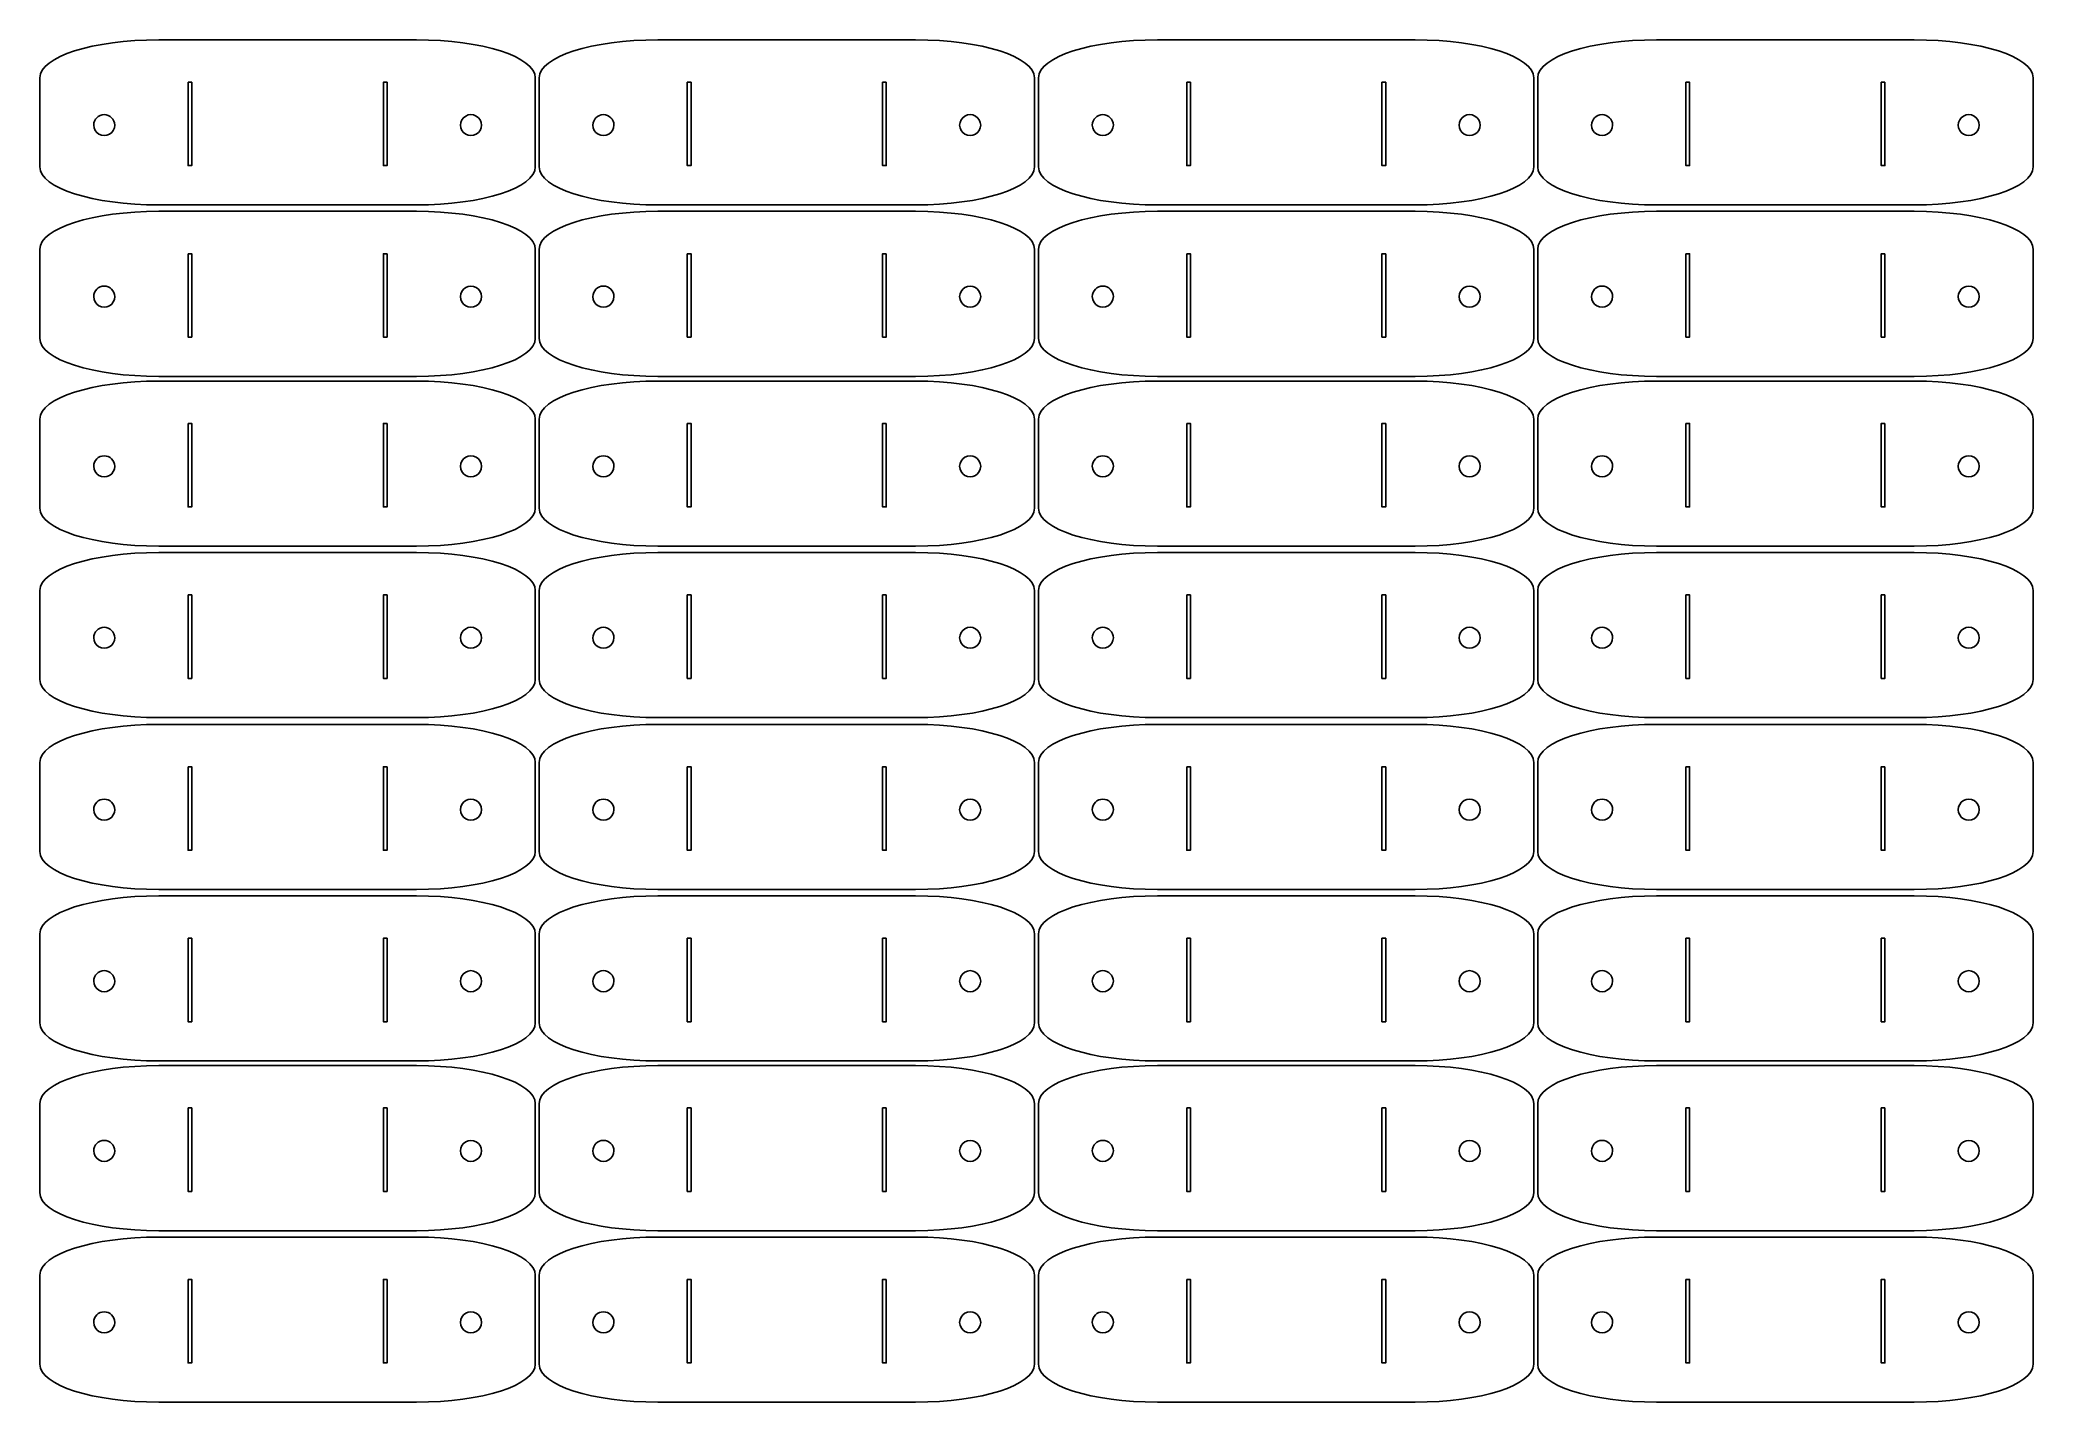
# Model space of a CAD drawing. Extents: x 0 to 913, y 0 to 624.
import ezdxf

# ---------------------------------------------------------------- set-up
doc = ezdxf.new("R2010")
doc.units = 0
doc.layers.add('Layer_1', color=7, linetype='CONTINUOUS')

msp = doc.modelspace()

# ---------------------------------------------------------------- linework, layer by layer
at = {"layer": 'Layer_1', "color": 1}
for points in [[(172.442174, 623.96591), (113.481231, 623.96591), (54.52029, 623.96591)], [(400.961707, 623.96591), (342.000764, 623.96591), (283.039822, 623.96591)], [(629.559128, 623.96591), (570.598185, 623.96591), (511.637243, 623.96591)], [(858.078638, 623.96591), (799.117695, 623.96591), (740.156753, 623.96591)], [(0.094506, 606.57919), (0.094506, 565.760829)], [(226.867957, 565.760829), (226.867957, 606.57919)], [(228.614038, 606.57919), (228.614038, 565.760829)], [(455.387489, 565.760829), (455.387489, 606.57919)], [(457.21146, 606.57919), (457.21146, 565.760829)], [(683.98491, 565.760829), (683.98491, 606.57919)], [(685.730969, 606.57919), (685.730969, 565.760829)], [(912.50442, 565.760829), (912.50442, 606.57919)], [(54.52029, 548.374109), (113.481231, 548.374109), (172.442174, 548.374109)], [(283.039822, 548.374109), (342.000764, 548.374109), (400.961707, 548.374109)], [(511.637243, 548.374109), (570.598185, 548.374109), (629.559128, 548.374109)], [(740.156753, 548.374109), (799.117695, 548.374109), (858.078638, 548.374109)], [(172.442176, 545.435532), (113.481233, 545.435532), (54.520291, 545.435532)], [(400.961707, 545.435532), (342.000764, 545.435532), (283.039822, 545.435532)], [(629.559128, 545.435532), (570.598185, 545.435532), (511.637243, 545.435532)], [(858.078638, 545.435532), (799.117695, 545.435532), (740.156753, 545.435532)], [(0.094507, 528.048812), (0.094507, 487.230451)], [(226.867958, 487.230451), (226.867958, 528.048812)], [(228.614038, 528.048812), (228.614038, 487.230451)], [(455.387489, 487.230451), (455.387489, 528.048812)], [(457.21146, 528.048812), (457.21146, 487.230451)], [(683.98491, 487.230451), (683.98491, 528.048812)], [(685.730969, 528.048812), (685.730969, 487.230451)], [(912.50442, 487.230451), (912.50442, 528.048812)], [(54.520291, 469.843731), (113.481233, 469.843731), (172.442176, 469.843731)], [(172.442176, 467.716807), (113.481233, 467.716807), (54.520291, 467.716807)], [(283.039822, 469.843731), (342.000764, 469.843731), (400.961707, 469.843731)], [(400.961707, 467.716807), (342.000764, 467.716807), (283.039822, 467.716807)], [(511.637243, 469.843731), (570.598185, 469.843731), (629.559128, 469.843731)], [(629.559128, 467.716807), (570.598185, 467.716807), (511.637243, 467.716807)], [(740.156753, 469.843731), (799.117695, 469.843731), (858.078638, 469.843731)], [(858.078638, 467.716807), (799.117695, 467.716807), (740.156753, 467.716807)], [(0.094507, 450.330087), (0.094507, 409.511726)], [(226.867958, 409.511726), (226.867958, 450.330087)], [(228.614038, 450.330087), (228.614038, 409.511726)], [(455.387489, 409.511726), (455.387489, 450.330087)], [(457.21146, 450.330087), (457.21146, 409.511726)], [(683.98491, 409.511726), (683.98491, 450.330087)], [(685.730969, 450.330087), (685.730969, 409.511726)], [(912.50442, 409.511726), (912.50442, 450.330087)], [(54.520291, 392.125006), (113.481233, 392.125006), (172.442176, 392.125006)], [(172.442176, 389.186432), (113.481233, 389.186432), (54.520291, 389.186432)], [(283.039822, 392.125006), (342.000764, 392.125006), (400.961707, 392.125006)], [(400.961707, 389.186432), (342.000764, 389.186432), (283.039822, 389.186432)], [(511.637243, 392.125006), (570.598185, 392.125006), (629.559128, 392.125006)], [(629.559128, 389.186432), (570.598185, 389.186432), (511.637243, 389.186432)], [(740.156753, 392.125006), (799.117695, 392.125006), (858.078638, 392.125006)], [(858.078638, 389.186432), (799.117695, 389.186432), (740.156753, 389.186432)], [(0.094507, 371.799712), (0.094507, 330.981352)], [(226.867958, 330.981352), (226.867958, 371.799712)], [(228.614038, 371.799712), (228.614038, 330.981352)], [(455.387489, 330.981352), (455.387489, 371.799712)], [(457.21146, 371.799712), (457.21146, 330.981352)], [(683.98491, 330.981352), (683.98491, 371.799712)], [(685.730969, 371.799712), (685.730969, 330.981352)], [(912.50442, 330.981352), (912.50442, 371.799712)], [(54.520291, 313.594632), (113.481233, 313.594632), (172.442176, 313.594632)], [(172.442176, 310.465743), (113.481233, 310.465743), (54.520291, 310.465743)], [(283.039822, 313.594632), (342.000764, 313.594632), (400.961707, 313.594632)], [(400.961707, 310.465728), (342.000764, 310.465728), (283.039822, 310.465728)], [(511.637243, 313.594632), (570.598185, 313.594632), (629.559128, 313.594632)], [(629.559128, 310.46574), (570.598185, 310.46574), (511.637243, 310.46574)], [(740.156753, 313.594632), (799.117695, 313.594632), (858.078638, 313.594632)], [(858.078638, 310.465728), (799.117695, 310.465728), (740.156753, 310.465728)], [(0.094507, 293.079024), (0.094507, 252.260663)], [(226.867958, 252.260663), (226.867958, 293.079024)], [(228.614038, 293.079009), (228.614038, 252.260648)], [(455.387489, 252.260648), (455.387489, 293.079009)], [(457.21146, 293.07902), (457.21146, 252.260659)], [(683.98491, 252.260659), (683.98491, 293.07902)], [(685.730969, 293.079009), (685.730969, 252.260648)], [(912.50442, 252.260648), (912.50442, 293.079009)], [(54.520291, 234.873943), (113.481233, 234.873943), (172.442176, 234.873943)], [(172.442176, 231.935411), (113.481233, 231.935411), (54.520291, 231.935411)], [(283.039822, 234.873928), (342.000764, 234.873928), (400.961707, 234.873928)], [(400.961707, 231.935373), (342.000764, 231.935373), (283.039822, 231.935373)], [(511.637243, 234.873939), (570.598185, 234.873939), (629.559128, 234.873939)], [(629.559128, 231.935373), (570.598185, 231.935373), (511.637243, 231.935373)], [(740.156753, 234.873928), (799.117695, 234.873928), (858.078638, 234.873928)], [(858.078638, 231.935373), (799.117695, 231.935373), (740.156753, 231.935373)], [(0.094507, 214.548691), (0.094507, 173.73033)], [(226.867958, 173.73033), (226.867958, 214.548691)], [(228.614038, 214.548653), (228.614038, 173.730292)], [(455.387489, 173.730292), (455.387489, 214.548653)], [(457.21146, 214.548653), (457.21146, 173.730292)], [(683.98491, 173.730292), (683.98491, 214.548653)], [(685.730969, 214.548653), (685.730969, 173.730292)], [(912.50442, 173.730292), (912.50442, 214.548653)], [(54.520291, 156.34361), (113.481233, 156.34361), (172.442176, 156.34361)], [(283.039822, 156.343572), (342.000764, 156.343572), (400.961707, 156.343572)], [(511.637243, 156.343572), (570.598185, 156.343572), (629.559128, 156.343572)], [(740.156753, 156.343572), (799.117695, 156.343572), (858.078638, 156.343572)], [(172.442176, 154.216678), (113.481233, 154.216678), (54.520291, 154.216678)], [(400.961707, 154.216678), (342.000764, 154.216678), (283.039822, 154.216678)], [(629.559128, 154.216716), (570.598185, 154.216716), (511.637243, 154.216716)], [(858.078638, 154.216716), (799.117695, 154.216716), (740.156753, 154.216716)], [(0.094507, 136.829958), (0.094507, 96.011597)], [(226.867958, 96.011597), (226.867958, 136.829958)], [(228.614038, 136.829958), (228.614038, 96.011597)], [(455.387489, 96.011597), (455.387489, 136.829958)], [(457.21146, 136.829996), (457.21146, 96.011635)], [(683.98491, 96.011635), (683.98491, 136.829996)], [(685.730969, 136.829996), (685.730969, 96.011635)], [(912.50442, 96.011635), (912.50442, 136.829996)], [(54.520291, 78.624878), (113.481233, 78.624878), (172.442176, 78.624878)], [(172.442176, 75.686292), (113.481233, 75.686292), (54.520291, 75.686292)], [(283.039822, 78.624878), (342.000764, 78.624878), (400.961707, 78.624878)], [(400.961707, 75.686292), (342.000764, 75.686292), (283.039822, 75.686292)], [(511.637243, 78.624915), (570.598185, 78.624915), (629.559128, 78.624915)], [(629.559128, 75.68633), (570.598185, 75.68633), (511.637243, 75.68633)], [(740.156753, 78.624915), (799.117695, 78.624915), (858.078638, 78.624915)], [(858.078638, 75.68633), (799.117695, 75.68633), (740.156753, 75.68633)], [(0.094507, 58.299573), (0.094507, 17.481212)], [(226.867958, 17.481212), (226.867958, 58.299573)], [(228.614038, 58.299573), (228.614038, 17.481212)], [(455.387489, 17.481212), (455.387489, 58.299573)], [(457.21146, 58.29961), (457.21146, 17.481249)], [(683.98491, 17.481249), (683.98491, 58.29961)], [(685.730969, 58.29961), (685.730969, 17.481249)], [(912.50442, 17.481249), (912.50442, 58.29961)], [(54.520291, 0.094492), (113.481233, 0.094492), (172.442176, 0.094492)], [(283.039822, 0.094492), (342.000764, 0.094492), (400.961707, 0.094492)], [(511.637243, 0.09453), (570.598185, 0.09453), (629.559128, 0.09453)], [(740.156753, 0.09453), (799.117695, 0.09453), (858.078638, 0.09453)]]:
    msp.add_lwpolyline(points, dxfattribs=at)
for points in [[(67.94544, 604.562754), (69.646228, 604.562754), (69.646228, 566.348463), (67.94544, 566.348463)], [(159.016866, 604.562754), (157.316079, 604.562754), (157.316079, 566.348463), (159.016866, 566.348463)], [(296.464973, 604.562754), (298.16576, 604.562754), (298.16576, 566.348463), (296.464973, 566.348463)], [(387.536399, 604.562754), (385.835611, 604.562754), (385.835611, 566.348463), (387.536399, 566.348463)], [(525.062394, 604.562754), (526.763181, 604.562754), (526.763181, 566.348463), (525.062394, 566.348463)], [(616.13382, 604.562754), (614.433033, 604.562754), (614.433033, 566.348463), (616.13382, 566.348463)], [(753.581904, 604.562754), (755.282691, 604.562754), (755.282691, 566.348463), (753.581904, 566.348463)], [(844.65333, 604.562754), (842.952542, 604.562754), (842.952542, 566.348463), (844.65333, 566.348463)], [(34.36581, 584.915854)], [(192.596383, 584.915854)], [(262.885343, 584.915854)], [(421.115916, 584.915854)], [(491.482764, 584.915854)], [(649.713337, 584.915854)], [(720.002274, 584.915854)], [(878.232847, 584.915854)], [(67.945442, 526.032376), (69.646229, 526.032376), (69.646229, 487.818084), (67.945442, 487.818084)], [(159.016868, 526.032376), (157.31608, 526.032376), (157.31608, 487.818084), (159.016868, 487.818084)], [(296.464973, 526.032376), (298.16576, 526.032376), (298.16576, 487.818084), (296.464973, 487.818084)], [(387.536399, 526.032376), (385.835611, 526.032376), (385.835611, 487.818084), (387.536399, 487.818084)], [(525.062394, 526.032376), (526.763181, 526.032376), (526.763181, 487.818084), (525.062394, 487.818084)], [(616.13382, 526.032376), (614.433033, 526.032376), (614.433033, 487.818084), (616.13382, 487.818084)], [(753.581904, 526.032376), (755.282691, 526.032376), (755.282691, 487.818084), (753.581904, 487.818084)], [(844.65333, 526.032376), (842.952542, 526.032376), (842.952542, 487.818084), (844.65333, 487.818084)], [(34.365812, 506.385476)], [(192.596385, 506.385476)], [(262.885343, 506.385476)], [(421.115916, 506.385476)], [(491.482764, 506.385476)], [(649.713337, 506.385476)], [(720.002274, 506.385476)], [(878.232847, 506.385476)], [(67.945442, 448.313651), (69.646229, 448.313651), (69.646229, 410.09936), (67.945442, 410.09936)], [(159.016868, 448.313651), (157.31608, 448.313651), (157.31608, 410.09936), (159.016868, 410.09936)], [(296.464973, 448.313651), (298.16576, 448.313651), (298.16576, 410.09936), (296.464973, 410.09936)], [(387.536399, 448.313651), (385.835611, 448.313651), (385.835611, 410.09936), (387.536399, 410.09936)], [(525.062394, 448.313651), (526.763181, 448.313651), (526.763181, 410.09936), (525.062394, 410.09936)], [(616.13382, 448.313651), (614.433033, 448.313651), (614.433033, 410.09936), (616.13382, 410.09936)], [(753.581904, 448.313651), (755.282691, 448.313651), (755.282691, 410.09936), (753.581904, 410.09936)], [(844.65333, 448.313651), (842.952542, 448.313651), (842.952542, 410.09936), (844.65333, 410.09936)], [(34.365812, 428.666751)], [(192.596385, 428.666751)], [(262.885343, 428.666751)], [(421.115916, 428.666751)], [(491.482764, 428.666751)], [(649.713337, 428.666751)], [(720.002274, 428.666751)], [(878.232847, 428.666751)], [(67.945442, 369.783277), (69.646229, 369.783277), (69.646229, 331.568985), (67.945442, 331.568985)], [(159.016868, 369.783277), (157.31608, 369.783277), (157.31608, 331.568985), (159.016868, 331.568985)], [(296.464973, 369.783277), (298.16576, 369.783277), (298.16576, 331.568985), (296.464973, 331.568985)], [(387.536399, 369.783277), (385.835611, 369.783277), (385.835611, 331.568985), (387.536399, 331.568985)], [(525.062394, 369.783277), (526.763181, 369.783277), (526.763181, 331.568985), (525.062394, 331.568985)], [(616.13382, 369.783277), (614.433033, 369.783277), (614.433033, 331.568985), (616.13382, 331.568985)], [(753.581904, 369.783277), (755.282691, 369.783277), (755.282691, 331.568985), (753.581904, 331.568985)], [(844.65333, 369.783277), (842.952542, 369.783277), (842.952542, 331.568985), (844.65333, 331.568985)], [(34.365812, 350.136376)], [(192.596385, 350.136376)], [(262.885343, 350.136376)], [(421.115916, 350.136376)], [(491.482764, 350.136376)], [(649.713337, 350.136376)], [(720.002274, 350.136376)], [(878.232847, 350.136376)], [(67.945442, 291.062588), (69.646229, 291.062588), (69.646229, 252.848296), (67.945442, 252.848296)], [(159.016868, 291.062588), (157.31608, 291.062588), (157.31608, 252.848296), (159.016868, 252.848296)], [(296.464973, 291.062573), (298.16576, 291.062573), (298.16576, 252.848281), (296.464973, 252.848281)], [(387.536399, 291.062573), (385.835611, 291.062573), (385.835611, 252.848281), (387.536399, 252.848281)], [(525.062394, 291.062584), (526.763181, 291.062584), (526.763181, 252.848292), (525.062394, 252.848292)], [(616.13382, 291.062584), (614.433033, 291.062584), (614.433033, 252.848292), (616.13382, 252.848292)], [(753.581904, 291.062573), (755.282691, 291.062573), (755.282691, 252.848281), (753.581904, 252.848281)], [(844.65333, 291.062573), (842.952542, 291.062573), (842.952542, 252.848281), (844.65333, 252.848281)], [(34.365812, 271.415688)], [(192.596385, 271.415688)], [(262.885343, 271.415673)], [(421.115916, 271.415673)], [(491.482764, 271.415684)], [(649.713337, 271.415684)], [(720.002274, 271.415673)], [(878.232847, 271.415673)], [(67.945442, 212.532255), (69.646229, 212.532255), (69.646229, 174.317963), (67.945442, 174.317963)], [(159.016868, 212.532255), (157.31608, 212.532255), (157.31608, 174.317963), (159.016868, 174.317963)], [(296.464973, 212.532217), (298.16576, 212.532217), (298.16576, 174.317926), (296.464973, 174.317926)], [(387.536399, 212.532217), (385.835611, 212.532217), (385.835611, 174.317926), (387.536399, 174.317926)], [(525.062394, 212.532217), (526.763181, 212.532217), (526.763181, 174.317926), (525.062394, 174.317926)], [(616.13382, 212.532217), (614.433033, 212.532217), (614.433033, 174.317926), (616.13382, 174.317926)], [(753.581904, 212.532217), (755.282691, 212.532217), (755.282691, 174.317926), (753.581904, 174.317926)], [(844.65333, 212.532217), (842.952542, 212.532217), (842.952542, 174.317926), (844.65333, 174.317926)], [(34.365812, 192.885355)], [(192.596385, 192.885355)], [(262.885343, 192.885317)], [(421.115916, 192.885317)], [(491.482764, 192.885317)], [(649.713337, 192.885317)], [(720.002274, 192.885317)], [(878.232847, 192.885317)], [(67.945442, 134.813522), (69.646229, 134.813522), (69.646229, 96.599231), (67.945442, 96.599231)], [(159.016868, 134.813522), (157.31608, 134.813522), (157.31608, 96.599231), (159.016868, 96.599231)], [(296.464973, 134.813522), (298.16576, 134.813522), (298.16576, 96.599231), (296.464973, 96.599231)], [(387.536399, 134.813522), (385.835611, 134.813522), (385.835611, 96.599231), (387.536399, 96.599231)], [(525.062394, 134.81356), (526.763181, 134.81356), (526.763181, 96.599269), (525.062394, 96.599269)], [(616.13382, 134.81356), (614.433033, 134.81356), (614.433033, 96.599269), (616.13382, 96.599269)], [(753.581904, 134.81356), (755.282691, 134.81356), (755.282691, 96.599269), (753.581904, 96.599269)], [(844.65333, 134.81356), (842.952542, 134.81356), (842.952542, 96.599269), (844.65333, 96.599269)], [(34.365812, 115.166622)], [(192.596385, 115.166622)], [(262.885343, 115.166622)], [(421.115916, 115.166622)], [(491.482764, 115.16666)], [(649.713337, 115.16666)], [(720.002274, 115.16666)], [(878.232847, 115.16666)], [(67.945442, 56.283137), (69.646229, 56.283137), (69.646229, 18.068845), (67.945442, 18.068845)], [(159.016868, 56.283137), (157.31608, 56.283137), (157.31608, 18.068845), (159.016868, 18.068845)], [(296.464973, 56.283137), (298.16576, 56.283137), (298.16576, 18.068845), (296.464973, 18.068845)], [(387.536399, 56.283137), (385.835611, 56.283137), (385.835611, 18.068845), (387.536399, 18.068845)], [(525.062394, 56.283174), (526.763181, 56.283174), (526.763181, 18.068883), (525.062394, 18.068883)], [(616.13382, 56.283174), (614.433033, 56.283174), (614.433033, 18.068883), (616.13382, 18.068883)], [(753.581904, 56.283174), (755.282691, 56.283174), (755.282691, 18.068883), (753.581904, 18.068883)], [(844.65333, 56.283174), (842.952542, 56.283174), (842.952542, 18.068883), (844.65333, 18.068883)], [(34.365812, 36.636237)], [(192.596385, 36.636237)], [(262.885343, 36.636237)], [(421.115916, 36.636237)], [(491.482764, 36.636274)], [(649.713337, 36.636274)], [(720.002274, 36.636274)], [(878.232847, 36.636274)]]:
    msp.add_lwpolyline(points, close=True, dxfattribs=at)
for points in [[(54.52029, 623.96591), (24.368805, 623.96591), (0.094506, 616.210939), (0.094506, 606.57919)], [(226.867957, 606.57919), (226.867957, 616.210939), (202.593656, 623.96591), (172.442174, 623.96591)], [(283.039822, 623.96591), (252.888338, 623.96591), (228.614038, 616.210939), (228.614038, 606.57919)], [(455.387489, 606.57919), (455.387489, 616.210939), (431.113188, 623.96591), (400.961707, 623.96591)], [(511.637243, 623.96591), (481.485759, 623.96591), (457.21146, 616.210939), (457.21146, 606.57919)], [(683.98491, 606.57919), (683.98491, 616.210939), (659.710609, 623.96591), (629.559128, 623.96591)], [(740.156753, 623.96591), (710.005269, 623.96591), (685.730969, 616.210939), (685.730969, 606.57919)], [(912.50442, 606.57919), (912.50442, 616.210939), (888.230119, 623.96591), (858.078638, 623.96591)], [(24.731038, 584.915854), (24.731038, 587.576422), (26.887855, 589.733239), (29.548424, 589.733239)], [(27.139731, 580.743875), (25.649226, 581.604418), (24.731038, 583.194768), (24.731038, 584.915854)], [(29.548424, 589.733239), (32.208992, 589.733239), (34.365809, 587.576422), (34.36581, 584.915854)], [(34.36581, 584.915854), (34.36581, 583.194768), (33.447621, 581.604418), (31.957117, 580.743875)], [(195.005076, 589.087833), (193.514572, 588.22729), (192.596383, 586.63694), (192.596383, 584.915854)], [(192.596383, 584.915854), (192.596383, 583.194768), (193.514572, 581.604418), (195.005076, 580.743875)], [(199.822462, 589.087833), (198.331958, 589.948376), (196.495581, 589.948376), (195.005076, 589.087833)], [(202.231156, 584.915854), (202.231156, 586.63694), (201.312967, 588.22729), (199.822462, 589.087833)], [(199.822462, 580.743875), (201.312967, 581.604418), (202.231156, 583.194768), (202.231156, 584.915854)], [(253.25057, 584.915854), (253.250571, 587.576422), (255.407388, 589.733239), (258.067956, 589.733239)], [(255.659263, 580.743875), (254.168759, 581.604418), (253.25057, 583.194768), (253.25057, 584.915854)], [(258.067956, 589.733239), (260.728525, 589.733239), (262.885342, 587.576422), (262.885343, 584.915854)], [(262.885343, 584.915854), (262.885343, 583.194768), (261.967154, 581.604418), (260.476649, 580.743875)], [(423.524609, 589.087833), (422.034105, 588.22729), (421.115916, 586.63694), (421.115916, 584.915854)], [(421.115916, 584.915854), (421.115916, 583.194768), (422.034105, 581.604418), (423.524609, 580.743875)], [(428.341995, 589.087833), (426.851491, 589.948376), (425.015113, 589.948376), (423.524609, 589.087833)], [(430.750688, 584.915854), (430.750688, 586.63694), (429.8325, 588.22729), (428.341995, 589.087833)], [(428.341995, 580.743875), (429.8325, 581.604418), (430.750688, 583.194768), (430.750688, 584.915854)], [(481.847991, 584.915854), (481.847992, 587.576422), (484.004809, 589.733239), (486.665378, 589.733239)], [(484.256684, 580.743875), (482.76618, 581.604418), (481.847991, 583.194768), (481.847991, 584.915854)], [(486.665378, 589.733239), (489.325946, 589.733239), (491.482763, 587.576422), (491.482764, 584.915854)], [(491.482764, 584.915854), (491.482764, 583.194768), (490.564575, 581.604418), (489.074071, 580.743875)], [(652.12203, 589.087833), (650.631526, 588.22729), (649.713337, 586.63694), (649.713337, 584.915854)], [(649.713337, 584.915854), (649.713337, 583.194768), (650.631526, 581.604418), (652.12203, 580.743875)], [(656.939416, 589.087833), (655.448912, 589.948376), (653.612535, 589.948376), (652.12203, 589.087833)], [(659.348109, 584.915854), (659.348109, 586.63694), (658.429921, 588.22729), (656.939416, 589.087833)], [(656.939416, 580.743875), (658.429921, 581.604418), (659.348109, 583.194768), (659.348109, 584.915854)], [(710.367501, 584.915854), (710.367502, 587.576422), (712.524319, 589.733239), (715.184887, 589.733239)], [(712.776194, 580.743875), (711.28569, 581.604418), (710.367501, 583.194768), (710.367501, 584.915854)], [(715.184887, 589.733239), (717.845456, 589.733239), (720.002273, 587.576422), (720.002274, 584.915854)], [(720.002274, 584.915854), (720.002274, 583.194768), (719.084085, 581.604418), (717.59358, 580.743875)], [(880.64154, 589.087833), (879.151036, 588.22729), (878.232847, 586.63694), (878.232847, 584.915854)], [(878.232847, 584.915854), (878.232847, 583.194768), (879.151036, 581.604418), (880.64154, 580.743875)], [(885.458926, 589.087833), (883.968422, 589.948376), (882.132044, 589.948376), (880.64154, 589.087833)], [(887.867619, 584.915854), (887.867619, 586.63694), (886.949431, 588.22729), (885.458926, 589.087833)], [(885.458926, 580.743875), (886.949431, 581.604418), (887.867619, 583.194768), (887.867619, 584.915854)], [(31.957117, 580.743875), (30.466612, 579.883332), (28.630235, 579.883332), (27.139731, 580.743875)], [(195.005076, 580.743875), (196.495581, 579.883332), (198.331958, 579.883332), (199.822462, 580.743875)], [(260.476649, 580.743875), (258.986145, 579.883332), (257.149768, 579.883332), (255.659263, 580.743875)], [(423.524609, 580.743875), (425.015113, 579.883332), (426.851491, 579.883332), (428.341995, 580.743875)], [(489.074071, 580.743875), (487.583566, 579.883332), (485.747189, 579.883332), (484.256684, 580.743875)], [(652.12203, 580.743875), (653.612535, 579.883332), (655.448912, 579.883332), (656.939416, 580.743875)], [(717.59358, 580.743875), (716.103076, 579.883332), (714.266699, 579.883332), (712.776194, 580.743875)], [(880.64154, 580.743875), (882.132044, 579.883332), (883.968422, 579.883332), (885.458926, 580.743875)], [(0.094506, 565.760829), (0.094506, 556.129081), (24.368805, 548.374109), (54.52029, 548.374109)], [(172.442174, 548.374109), (202.593656, 548.374109), (226.867957, 556.129081), (226.867957, 565.760829)], [(228.614038, 565.760829), (228.614038, 556.129081), (252.888338, 548.374109), (283.039822, 548.374109)], [(400.961707, 548.374109), (431.113188, 548.374109), (455.387489, 556.129081), (455.387489, 565.760829)], [(457.21146, 565.760829), (457.21146, 556.129081), (481.485759, 548.374109), (511.637243, 548.374109)], [(629.559128, 548.374109), (659.710609, 548.374109), (683.98491, 556.129081), (683.98491, 565.760829)], [(685.730969, 565.760829), (685.730969, 556.129081), (710.005269, 548.374109), (740.156753, 548.374109)], [(858.078638, 548.374109), (888.230119, 548.374109), (912.50442, 556.129081), (912.50442, 565.760829)], [(54.520291, 545.435532), (24.368807, 545.435532), (0.094507, 537.68056), (0.094507, 528.048812)], [(226.867958, 528.048812), (226.867958, 537.68056), (202.593657, 545.435532), (172.442176, 545.435532)], [(283.039822, 545.435532), (252.888338, 545.435532), (228.614038, 537.68056), (228.614038, 528.048812)], [(455.387489, 528.048812), (455.387489, 537.68056), (431.113188, 545.435532), (400.961707, 545.435532)], [(511.637243, 545.435532), (481.485759, 545.435532), (457.21146, 537.68056), (457.21146, 528.048812)], [(683.98491, 528.048812), (683.98491, 537.68056), (659.710609, 545.435532), (629.559128, 545.435532)], [(740.156753, 545.435532), (710.005269, 545.435532), (685.730969, 537.68056), (685.730969, 528.048812)], [(912.50442, 528.048812), (912.50442, 537.68056), (888.230119, 545.435532), (858.078638, 545.435532)], [(24.731039, 506.385476), (24.73104, 509.046044), (26.887857, 511.202861), (29.548425, 511.202861)], [(29.548425, 511.202861), (32.208994, 511.202861), (34.365811, 509.046044), (34.365812, 506.385476)], [(199.822464, 510.557454), (198.33196, 511.417998), (196.495582, 511.417998), (195.005078, 510.557454)], [(253.25057, 506.385476), (253.250571, 509.046044), (255.407388, 511.202861), (258.067956, 511.202861)], [(258.067956, 511.202861), (260.728525, 511.202861), (262.885342, 509.046044), (262.885343, 506.385476)], [(428.341995, 510.557454), (426.851491, 511.417998), (425.015113, 511.417998), (423.524609, 510.557454)], [(481.847991, 506.385476), (481.847992, 509.046044), (484.004809, 511.202861), (486.665378, 511.202861)], [(486.665378, 511.202861), (489.325946, 511.202861), (491.482763, 509.046044), (491.482764, 506.385476)], [(656.939416, 510.557454), (655.448912, 511.417998), (653.612535, 511.417998), (652.12203, 510.557454)], [(710.367501, 506.385476), (710.367502, 509.046044), (712.524319, 511.202861), (715.184887, 511.202861)], [(715.184887, 511.202861), (717.845456, 511.202861), (720.002273, 509.046044), (720.002274, 506.385476)], [(885.458926, 510.557454), (883.968422, 511.417998), (882.132044, 511.417998), (880.64154, 510.557454)], [(27.139732, 502.213497), (25.649228, 503.07404), (24.731039, 504.664389), (24.731039, 506.385476)], [(31.957118, 502.213497), (30.466614, 501.352954), (28.630237, 501.352954), (27.139732, 502.213497)], [(34.365812, 506.385476), (34.365812, 504.664389), (33.447623, 503.07404), (31.957118, 502.213497)], [(195.005078, 510.557454), (193.514573, 509.696911), (192.596385, 508.106562), (192.596385, 506.385476)], [(192.596385, 506.385476), (192.596385, 504.664389), (193.514573, 503.07404), (195.005078, 502.213497)], [(195.005078, 502.213497), (196.495582, 501.352954), (198.33196, 501.352954), (199.822464, 502.213497)], [(202.231157, 506.385476), (202.231157, 508.106562), (201.312969, 509.696911), (199.822464, 510.557454)], [(199.822464, 502.213497), (201.312969, 503.07404), (202.231157, 504.664389), (202.231157, 506.385476)], [(255.659263, 502.213497), (254.168759, 503.07404), (253.25057, 504.664389), (253.25057, 506.385476)], [(260.476649, 502.213497), (258.986145, 501.352954), (257.149768, 501.352954), (255.659263, 502.213497)], [(262.885343, 506.385476), (262.885343, 504.664389), (261.967154, 503.07404), (260.476649, 502.213497)], [(423.524609, 510.557454), (422.034105, 509.696911), (421.115916, 508.106562), (421.115916, 506.385476)], [(421.115916, 506.385476), (421.115916, 504.664389), (422.034105, 503.07404), (423.524609, 502.213497)], [(423.524609, 502.213497), (425.015113, 501.352954), (426.851491, 501.352954), (428.341995, 502.213497)], [(430.750688, 506.385476), (430.750688, 508.106562), (429.8325, 509.696911), (428.341995, 510.557454)], [(428.341995, 502.213497), (429.8325, 503.07404), (430.750688, 504.664389), (430.750688, 506.385476)], [(484.256684, 502.213497), (482.76618, 503.07404), (481.847991, 504.664389), (481.847991, 506.385476)], [(489.074071, 502.213497), (487.583566, 501.352954), (485.747189, 501.352954), (484.256684, 502.213497)], [(491.482764, 506.385476), (491.482764, 504.664389), (490.564575, 503.07404), (489.074071, 502.213497)], [(652.12203, 510.557454), (650.631526, 509.696911), (649.713337, 508.106562), (649.713337, 506.385476)], [(649.713337, 506.385476), (649.713337, 504.664389), (650.631526, 503.07404), (652.12203, 502.213497)], [(652.12203, 502.213497), (653.612535, 501.352954), (655.448912, 501.352954), (656.939416, 502.213497)], [(659.348109, 506.385476), (659.348109, 508.106562), (658.429921, 509.696911), (656.939416, 510.557454)], [(656.939416, 502.213497), (658.429921, 503.07404), (659.348109, 504.664389), (659.348109, 506.385476)], [(712.776194, 502.213497), (711.28569, 503.07404), (710.367501, 504.664389), (710.367501, 506.385476)], [(717.59358, 502.213497), (716.103076, 501.352954), (714.266699, 501.352954), (712.776194, 502.213497)], [(720.002274, 506.385476), (720.002274, 504.664389), (719.084085, 503.07404), (717.59358, 502.213497)], [(880.64154, 510.557454), (879.151036, 509.696911), (878.232847, 508.106562), (878.232847, 506.385476)], [(878.232847, 506.385476), (878.232847, 504.664389), (879.151036, 503.07404), (880.64154, 502.213497)], [(880.64154, 502.213497), (882.132044, 501.352954), (883.968422, 501.352954), (885.458926, 502.213497)], [(887.867619, 506.385476), (887.867619, 508.106562), (886.949431, 509.696911), (885.458926, 510.557454)], [(885.458926, 502.213497), (886.949431, 503.07404), (887.867619, 504.664389), (887.867619, 506.385476)], [(0.094507, 487.230451), (0.094507, 477.598702), (24.368807, 469.843731), (54.520291, 469.843731)], [(172.442176, 469.843731), (202.593657, 469.843731), (226.867958, 477.598702), (226.867958, 487.230451)], [(228.614038, 487.230451), (228.614038, 477.598702), (252.888338, 469.843731), (283.039822, 469.843731)], [(400.961707, 469.843731), (431.113188, 469.843731), (455.387489, 477.598702), (455.387489, 487.230451)], [(457.21146, 487.230451), (457.21146, 477.598702), (481.485759, 469.843731), (511.637243, 469.843731)], [(629.559128, 469.843731), (659.710609, 469.843731), (683.98491, 477.598702), (683.98491, 487.230451)], [(685.730969, 487.230451), (685.730969, 477.598702), (710.005269, 469.843731), (740.156753, 469.843731)], [(858.078638, 469.843731), (888.230119, 469.843731), (912.50442, 477.598702), (912.50442, 487.230451)], [(54.520291, 467.716807), (24.368807, 467.716807), (0.094507, 459.961836), (0.094507, 450.330087)], [(226.867958, 450.330087), (226.867958, 459.961836), (202.593657, 467.716807), (172.442176, 467.716807)], [(283.039822, 467.716807), (252.888338, 467.716807), (228.614038, 459.961836), (228.614038, 450.330087)], [(455.387489, 450.330087), (455.387489, 459.961836), (431.113188, 467.716807), (400.961707, 467.716807)], [(511.637243, 467.716807), (481.485759, 467.716807), (457.21146, 459.961836), (457.21146, 450.330087)], [(683.98491, 450.330087), (683.98491, 459.961836), (659.710609, 467.716807), (629.559128, 467.716807)], [(740.156753, 467.716807), (710.005269, 467.716807), (685.730969, 459.961836), (685.730969, 450.330087)], [(912.50442, 450.330087), (912.50442, 459.961836), (888.230119, 467.716807), (858.078638, 467.716807)], [(24.731039, 428.666751), (24.73104, 431.327319), (26.887857, 433.484136), (29.548425, 433.484136)], [(29.548425, 433.484136), (32.208994, 433.484136), (34.365811, 431.327319), (34.365812, 428.666751)], [(195.005078, 432.83873), (193.514573, 431.978187), (192.596385, 430.387837), (192.596385, 428.666751)], [(199.822464, 432.83873), (198.33196, 433.699273), (196.495582, 433.699273), (195.005078, 432.83873)], [(202.231157, 428.666751), (202.231157, 430.387837), (201.312969, 431.978187), (199.822464, 432.83873)], [(253.25057, 428.666751), (253.250571, 431.327319), (255.407388, 433.484136), (258.067956, 433.484136)], [(258.067956, 433.484136), (260.728525, 433.484136), (262.885342, 431.327319), (262.885343, 428.666751)], [(423.524609, 432.83873), (422.034105, 431.978187), (421.115916, 430.387837), (421.115916, 428.666751)], [(428.341995, 432.83873), (426.851491, 433.699273), (425.015113, 433.699273), (423.524609, 432.83873)], [(430.750688, 428.666751), (430.750688, 430.387837), (429.8325, 431.978187), (428.341995, 432.83873)], [(481.847991, 428.666751), (481.847992, 431.327319), (484.004809, 433.484136), (486.665378, 433.484136)], [(486.665378, 433.484136), (489.325946, 433.484136), (491.482763, 431.327319), (491.482764, 428.666751)], [(652.12203, 432.83873), (650.631526, 431.978187), (649.713337, 430.387837), (649.713337, 428.666751)], [(656.939416, 432.83873), (655.448912, 433.699273), (653.612535, 433.699273), (652.12203, 432.83873)], [(659.348109, 428.666751), (659.348109, 430.387837), (658.429921, 431.978187), (656.939416, 432.83873)], [(710.367501, 428.666751), (710.367502, 431.327319), (712.524319, 433.484136), (715.184887, 433.484136)], [(715.184887, 433.484136), (717.845456, 433.484136), (720.002273, 431.327319), (720.002274, 428.666751)], [(880.64154, 432.83873), (879.151036, 431.978187), (878.232847, 430.387837), (878.232847, 428.666751)], [(885.458926, 432.83873), (883.968422, 433.699273), (882.132044, 433.699273), (880.64154, 432.83873)], [(887.867619, 428.666751), (887.867619, 430.387837), (886.949431, 431.978187), (885.458926, 432.83873)], [(27.139732, 424.494772), (25.649228, 425.355315), (24.731039, 426.945665), (24.731039, 428.666751)], [(31.957118, 424.494772), (30.466614, 423.634229), (28.630237, 423.634229), (27.139732, 424.494772)], [(34.365812, 428.666751), (34.365812, 426.945665), (33.447623, 425.355315), (31.957118, 424.494772)], [(192.596385, 428.666751), (192.596385, 426.945665), (193.514573, 425.355315), (195.005078, 424.494772)], [(195.005078, 424.494772), (196.495582, 423.634229), (198.33196, 423.634229), (199.822464, 424.494772)], [(199.822464, 424.494772), (201.312969, 425.355315), (202.231157, 426.945665), (202.231157, 428.666751)], [(255.659263, 424.494772), (254.168759, 425.355315), (253.25057, 426.945665), (253.25057, 428.666751)], [(260.476649, 424.494772), (258.986145, 423.634229), (257.149768, 423.634229), (255.659263, 424.494772)], [(262.885343, 428.666751), (262.885343, 426.945665), (261.967154, 425.355315), (260.476649, 424.494772)], [(421.115916, 428.666751), (421.115916, 426.945665), (422.034105, 425.355315), (423.524609, 424.494772)], [(423.524609, 424.494772), (425.015113, 423.634229), (426.851491, 423.634229), (428.341995, 424.494772)], [(428.341995, 424.494772), (429.8325, 425.355315), (430.750688, 426.945665), (430.750688, 428.666751)], [(484.256684, 424.494772), (482.76618, 425.355315), (481.847991, 426.945665), (481.847991, 428.666751)], [(489.074071, 424.494772), (487.583566, 423.634229), (485.747189, 423.634229), (484.256684, 424.494772)], [(491.482764, 428.666751), (491.482764, 426.945665), (490.564575, 425.355315), (489.074071, 424.494772)], [(649.713337, 428.666751), (649.713337, 426.945665), (650.631526, 425.355315), (652.12203, 424.494772)], [(652.12203, 424.494772), (653.612535, 423.634229), (655.448912, 423.634229), (656.939416, 424.494772)], [(656.939416, 424.494772), (658.429921, 425.355315), (659.348109, 426.945665), (659.348109, 428.666751)], [(712.776194, 424.494772), (711.28569, 425.355315), (710.367501, 426.945665), (710.367501, 428.666751)], [(717.59358, 424.494772), (716.103076, 423.634229), (714.266699, 423.634229), (712.776194, 424.494772)], [(720.002274, 428.666751), (720.002274, 426.945665), (719.084085, 425.355315), (717.59358, 424.494772)], [(878.232847, 428.666751), (878.232847, 426.945665), (879.151036, 425.355315), (880.64154, 424.494772)], [(880.64154, 424.494772), (882.132044, 423.634229), (883.968422, 423.634229), (885.458926, 424.494772)], [(885.458926, 424.494772), (886.949431, 425.355315), (887.867619, 426.945665), (887.867619, 428.666751)], [(0.094507, 409.511726), (0.094507, 399.879978), (24.368807, 392.125006), (54.520291, 392.125006)], [(172.442176, 392.125006), (202.593657, 392.125006), (226.867958, 399.879978), (226.867958, 409.511726)], [(228.614038, 409.511726), (228.614038, 399.879978), (252.888338, 392.125006), (283.039822, 392.125006)], [(400.961707, 392.125006), (431.113188, 392.125006), (455.387489, 399.879978), (455.387489, 409.511726)], [(457.21146, 409.511726), (457.21146, 399.879978), (481.485759, 392.125006), (511.637243, 392.125006)], [(629.559128, 392.125006), (659.710609, 392.125006), (683.98491, 399.879978), (683.98491, 409.511726)], [(685.730969, 409.511726), (685.730969, 399.879978), (710.005269, 392.125006), (740.156753, 392.125006)], [(858.078638, 392.125006), (888.230119, 392.125006), (912.50442, 399.879978), (912.50442, 409.511726)], [(54.520291, 389.186432), (24.368807, 389.186432), (0.094507, 381.431461), (0.094507, 371.799712)], [(226.867958, 371.799712), (226.867958, 381.431461), (202.593657, 389.186432), (172.442176, 389.186432)], [(283.039822, 389.186432), (252.888338, 389.186432), (228.614038, 381.431461), (228.614038, 371.799712)], [(455.387489, 371.799712), (455.387489, 381.431461), (431.113188, 389.186432), (400.961707, 389.186432)], [(511.637243, 389.186432), (481.485759, 389.186432), (457.21146, 381.431461), (457.21146, 371.799712)], [(683.98491, 371.799712), (683.98491, 381.431461), (659.710609, 389.186432), (629.559128, 389.186432)], [(740.156753, 389.186432), (710.005269, 389.186432), (685.730969, 381.431461), (685.730969, 371.799712)], [(912.50442, 371.799712), (912.50442, 381.431461), (888.230119, 389.186432), (858.078638, 389.186432)], [(24.731039, 350.136376), (24.73104, 352.796945), (26.887857, 354.953761), (29.548425, 354.953761)], [(27.139732, 345.964398), (25.649228, 346.824941), (24.731039, 348.41529), (24.731039, 350.136376)], [(29.548425, 354.953761), (32.208994, 354.953761), (34.365811, 352.796945), (34.365812, 350.136376)], [(34.365812, 350.136376), (34.365812, 348.41529), (33.447623, 346.824941), (31.957118, 345.964398)], [(195.005078, 354.308355), (193.514573, 353.447812), (192.596385, 351.857463), (192.596385, 350.136376)], [(192.596385, 350.136376), (192.596385, 348.41529), (193.514573, 346.824941), (195.005078, 345.964398)], [(199.822464, 354.308355), (198.33196, 355.168898), (196.495582, 355.168898), (195.005078, 354.308355)], [(202.231157, 350.136376), (202.231157, 351.857463), (201.312969, 353.447812), (199.822464, 354.308355)], [(199.822464, 345.964398), (201.312969, 346.824941), (202.231157, 348.41529), (202.231157, 350.136376)], [(253.25057, 350.136376), (253.250571, 352.796945), (255.407388, 354.953761), (258.067956, 354.953761)], [(255.659263, 345.964398), (254.168759, 346.824941), (253.25057, 348.41529), (253.25057, 350.136376)], [(258.067956, 354.953761), (260.728525, 354.953761), (262.885342, 352.796945), (262.885343, 350.136376)], [(262.885343, 350.136376), (262.885343, 348.41529), (261.967154, 346.824941), (260.476649, 345.964398)], [(423.524609, 354.308355), (422.034105, 353.447812), (421.115916, 351.857463), (421.115916, 350.136376)], [(421.115916, 350.136376), (421.115916, 348.41529), (422.034105, 346.824941), (423.524609, 345.964398)], [(428.341995, 354.308355), (426.851491, 355.168898), (425.015113, 355.168898), (423.524609, 354.308355)], [(430.750688, 350.136376), (430.750688, 351.857463), (429.8325, 353.447812), (428.341995, 354.308355)], [(428.341995, 345.964398), (429.8325, 346.824941), (430.750688, 348.41529), (430.750688, 350.136376)], [(481.847991, 350.136376), (481.847992, 352.796945), (484.004809, 354.953761), (486.665378, 354.953761)], [(484.256684, 345.964398), (482.76618, 346.824941), (481.847991, 348.41529), (481.847991, 350.136376)], [(486.665378, 354.953761), (489.325946, 354.953761), (491.482763, 352.796945), (491.482764, 350.136376)], [(491.482764, 350.136376), (491.482764, 348.41529), (490.564575, 346.824941), (489.074071, 345.964398)], [(652.12203, 354.308355), (650.631526, 353.447812), (649.713337, 351.857463), (649.713337, 350.136376)], [(649.713337, 350.136376), (649.713337, 348.41529), (650.631526, 346.824941), (652.12203, 345.964398)], [(656.939416, 354.308355), (655.448912, 355.168898), (653.612535, 355.168898), (652.12203, 354.308355)], [(659.348109, 350.136376), (659.348109, 351.857463), (658.429921, 353.447812), (656.939416, 354.308355)], [(656.939416, 345.964398), (658.429921, 346.824941), (659.348109, 348.41529), (659.348109, 350.136376)], [(710.367501, 350.136376), (710.367502, 352.796945), (712.524319, 354.953761), (715.184887, 354.953761)], [(712.776194, 345.964398), (711.28569, 346.824941), (710.367501, 348.41529), (710.367501, 350.136376)], [(715.184887, 354.953761), (717.845456, 354.953761), (720.002273, 352.796945), (720.002274, 350.136376)], [(720.002274, 350.136376), (720.002274, 348.41529), (719.084085, 346.824941), (717.59358, 345.964398)], [(880.64154, 354.308355), (879.151036, 353.447812), (878.232847, 351.857463), (878.232847, 350.136376)], [(878.232847, 350.136376), (878.232847, 348.41529), (879.151036, 346.824941), (880.64154, 345.964398)], [(885.458926, 354.308355), (883.968422, 355.168898), (882.132044, 355.168898), (880.64154, 354.308355)], [(887.867619, 350.136376), (887.867619, 351.857463), (886.949431, 353.447812), (885.458926, 354.308355)], [(885.458926, 345.964398), (886.949431, 346.824941), (887.867619, 348.41529), (887.867619, 350.136376)], [(31.957118, 345.964398), (30.466614, 345.103855), (28.630237, 345.103855), (27.139732, 345.964398)], [(195.005078, 345.964398), (196.495582, 345.103855), (198.33196, 345.103855), (199.822464, 345.964398)], [(260.476649, 345.964398), (258.986145, 345.103855), (257.149768, 345.103855), (255.659263, 345.964398)], [(423.524609, 345.964398), (425.015113, 345.103855), (426.851491, 345.103855), (428.341995, 345.964398)], [(489.074071, 345.964398), (487.583566, 345.103855), (485.747189, 345.103855), (484.256684, 345.964398)], [(652.12203, 345.964398), (653.612535, 345.103855), (655.448912, 345.103855), (656.939416, 345.964398)], [(717.59358, 345.964398), (716.103076, 345.103855), (714.266699, 345.103855), (712.776194, 345.964398)], [(880.64154, 345.964398), (882.132044, 345.103855), (883.968422, 345.103855), (885.458926, 345.964398)], [(0.094507, 330.981352), (0.094507, 321.349603), (24.368807, 313.594632), (54.520291, 313.594632)], [(172.442176, 313.594632), (202.593657, 313.594632), (226.867958, 321.349603), (226.867958, 330.981352)], [(228.614038, 330.981352), (228.614038, 321.349603), (252.888338, 313.594632), (283.039822, 313.594632)], [(400.961707, 313.594632), (431.113188, 313.594632), (455.387489, 321.349603), (455.387489, 330.981352)], [(457.21146, 330.981352), (457.21146, 321.349603), (481.485759, 313.594632), (511.637243, 313.594632)], [(629.559128, 313.594632), (659.710609, 313.594632), (683.98491, 321.349603), (683.98491, 330.981352)], [(685.730969, 330.981352), (685.730969, 321.349603), (710.005269, 313.594632), (740.156753, 313.594632)], [(858.078638, 313.594632), (888.230119, 313.594632), (912.50442, 321.349603), (912.50442, 330.981352)], [(54.520291, 310.465743), (24.368807, 310.465743), (0.094507, 302.710772), (0.094507, 293.079024)], [(226.867958, 293.079024), (226.867958, 302.710772), (202.593657, 310.465743), (172.442176, 310.465743)], [(283.039822, 310.465728), (252.888338, 310.465728), (228.614038, 302.710757), (228.614038, 293.079009)], [(455.387489, 293.079009), (455.387489, 302.710757), (431.113188, 310.465728), (400.961707, 310.465728)], [(511.637243, 310.46574), (481.485759, 310.46574), (457.21146, 302.710769), (457.21146, 293.07902)], [(683.98491, 293.07902), (683.98491, 302.710769), (659.710609, 310.46574), (629.559128, 310.46574)], [(740.156753, 310.465728), (710.005269, 310.465728), (685.730969, 302.710757), (685.730969, 293.079009)], [(912.50442, 293.079009), (912.50442, 302.710757), (888.230119, 310.465728), (858.078638, 310.465728)], [(24.731039, 271.415688), (24.73104, 274.076256), (26.887857, 276.233073), (29.548425, 276.233073)], [(29.548425, 276.233073), (32.208994, 276.233073), (34.365811, 274.076256), (34.365812, 271.415688)], [(195.005078, 275.587666), (193.514573, 274.727123), (192.596385, 273.136774), (192.596385, 271.415688)], [(199.822464, 275.587666), (198.33196, 276.44821), (196.495582, 276.44821), (195.005078, 275.587666)], [(202.231157, 271.415688), (202.231157, 273.136774), (201.312969, 274.727123), (199.822464, 275.587666)], [(253.25057, 271.415673), (253.250571, 274.076241), (255.407388, 276.233057), (258.067956, 276.233057)], [(258.067956, 276.233057), (260.728525, 276.233057), (262.885342, 274.076241), (262.885343, 271.415673)], [(423.524609, 275.587651), (422.034105, 274.727108), (421.115916, 273.136759), (421.115916, 271.415673)], [(428.341995, 275.587651), (426.851491, 276.448194), (425.015113, 276.448194), (423.524609, 275.587651)], [(430.750688, 271.415673), (430.750688, 273.136759), (429.8325, 274.727108), (428.341995, 275.587651)], [(481.847991, 271.415684), (481.847992, 274.076252), (484.004809, 276.233069), (486.665378, 276.233069)], [(486.665378, 276.233069), (489.325946, 276.233069), (491.482763, 274.076252), (491.482764, 271.415684)], [(652.12203, 275.587663), (650.631526, 274.727119), (649.713337, 273.13677), (649.713337, 271.415684)], [(656.939416, 275.587663), (655.448912, 276.448206), (653.612535, 276.448206), (652.12203, 275.587663)], [(659.348109, 271.415684), (659.348109, 273.13677), (658.429921, 274.727119), (656.939416, 275.587663)], [(710.367501, 271.415673), (710.367502, 274.076241), (712.524319, 276.233057), (715.184887, 276.233057)], [(715.184887, 276.233057), (717.845456, 276.233057), (720.002273, 274.076241), (720.002274, 271.415673)], [(880.64154, 275.587651), (879.151036, 274.727108), (878.232847, 273.136759), (878.232847, 271.415673)], [(885.458926, 275.587651), (883.968422, 276.448194), (882.132044, 276.448194), (880.64154, 275.587651)], [(887.867619, 271.415673), (887.867619, 273.136759), (886.949431, 274.727108), (885.458926, 275.587651)], [(27.139732, 267.243709), (25.649228, 268.104252), (24.731039, 269.694601), (24.731039, 271.415688)], [(31.957118, 267.243709), (30.466614, 266.383166), (28.630237, 266.383166), (27.139732, 267.243709)], [(34.365812, 271.415688), (34.365812, 269.694601), (33.447623, 268.104252), (31.957118, 267.243709)], [(192.596385, 271.415688), (192.596385, 269.694601), (193.514573, 268.104252), (195.005078, 267.243709)], [(195.005078, 267.243709), (196.495582, 266.383166), (198.33196, 266.383166), (199.822464, 267.243709)], [(199.822464, 267.243709), (201.312969, 268.104252), (202.231157, 269.694601), (202.231157, 271.415688)], [(255.659263, 267.243694), (254.168759, 268.104237), (253.25057, 269.694586), (253.25057, 271.415673)], [(260.476649, 267.243694), (258.986145, 266.383151), (257.149768, 266.383151), (255.659263, 267.243694)], [(262.885343, 271.415673), (262.885343, 269.694586), (261.967154, 268.104237), (260.476649, 267.243694)], [(421.115916, 271.415673), (421.115916, 269.694586), (422.034105, 268.104237), (423.524609, 267.243694)], [(423.524609, 267.243694), (425.015113, 266.383151), (426.851491, 266.383151), (428.341995, 267.243694)], [(428.341995, 267.243694), (429.8325, 268.104237), (430.750688, 269.694586), (430.750688, 271.415673)], [(484.256684, 267.243705), (482.76618, 268.104248), (481.847991, 269.694598), (481.847991, 271.415684)], [(489.074071, 267.243705), (487.583566, 266.383162), (485.747189, 266.383162), (484.256684, 267.243705)], [(491.482764, 271.415684), (491.482764, 269.694598), (490.564575, 268.104248), (489.074071, 267.243705)], [(649.713337, 271.415684), (649.713337, 269.694598), (650.631526, 268.104248), (652.12203, 267.243705)], [(652.12203, 267.243705), (653.612535, 266.383162), (655.448912, 266.383162), (656.939416, 267.243705)], [(656.939416, 267.243705), (658.429921, 268.104248), (659.348109, 269.694598), (659.348109, 271.415684)], [(712.776194, 267.243694), (711.28569, 268.104237), (710.367501, 269.694586), (710.367501, 271.415673)], [(717.59358, 267.243694), (716.103076, 266.383151), (714.266699, 266.383151), (712.776194, 267.243694)], [(720.002274, 271.415673), (720.002274, 269.694586), (719.084085, 268.104237), (717.59358, 267.243694)], [(878.232847, 271.415673), (878.232847, 269.694586), (879.151036, 268.104237), (880.64154, 267.243694)], [(880.64154, 267.243694), (882.132044, 266.383151), (883.968422, 266.383151), (885.458926, 267.243694)], [(885.458926, 267.243694), (886.949431, 268.104237), (887.867619, 269.694586), (887.867619, 271.415673)], [(0.094507, 252.260663), (0.094507, 242.628914), (24.368807, 234.873943), (54.520291, 234.873943)], [(172.442176, 234.873943), (202.593657, 234.873943), (226.867958, 242.628914), (226.867958, 252.260663)], [(228.614038, 252.260648), (228.614038, 242.628899), (252.888338, 234.873928), (283.039822, 234.873928)], [(400.961707, 234.873928), (431.113188, 234.873928), (455.387489, 242.628899), (455.387489, 252.260648)], [(457.21146, 252.260659), (457.21146, 242.62891), (481.485759, 234.873939), (511.637243, 234.873939)], [(629.559128, 234.873939), (659.710609, 234.873939), (683.98491, 242.62891), (683.98491, 252.260659)], [(685.730969, 252.260648), (685.730969, 242.628899), (710.005269, 234.873928), (740.156753, 234.873928)], [(858.078638, 234.873928), (888.230119, 234.873928), (912.50442, 242.628899), (912.50442, 252.260648)], [(54.520291, 231.935411), (24.368807, 231.935411), (0.094507, 224.180439), (0.094507, 214.548691)], [(226.867958, 214.548691), (226.867958, 224.180439), (202.593657, 231.935411), (172.442176, 231.935411)], [(283.039822, 231.935373), (252.888338, 231.935373), (228.614038, 224.180402), (228.614038, 214.548653)], [(455.387489, 214.548653), (455.387489, 224.180402), (431.113188, 231.935373), (400.961707, 231.935373)], [(511.637243, 231.935373), (481.485759, 231.935373), (457.21146, 224.180402), (457.21146, 214.548653)], [(683.98491, 214.548653), (683.98491, 224.180402), (659.710609, 231.935373), (629.559128, 231.935373)], [(740.156753, 231.935373), (710.005269, 231.935373), (685.730969, 224.180402), (685.730969, 214.548653)], [(912.50442, 214.548653), (912.50442, 224.180402), (888.230119, 231.935373), (858.078638, 231.935373)], [(24.731039, 192.885355), (24.73104, 195.545923), (26.887857, 197.70274), (29.548425, 197.70274)], [(27.139732, 188.713376), (25.649228, 189.573919), (24.731039, 191.164268), (24.731039, 192.885355)], [(29.548425, 197.70274), (32.208994, 197.70274), (34.365811, 195.545923), (34.365812, 192.885355)], [(34.365812, 192.885355), (34.365812, 191.164268), (33.447623, 189.573919), (31.957118, 188.713376)], [(195.005078, 197.057333), (193.514573, 196.19679), (192.596385, 194.606441), (192.596385, 192.885355)], [(192.596385, 192.885355), (192.596385, 191.164268), (193.514573, 189.573919), (195.005078, 188.713376)], [(199.822464, 197.057333), (198.33196, 197.917877), (196.495582, 197.917877), (195.005078, 197.057333)], [(202.231157, 192.885355), (202.231157, 194.606441), (201.312969, 196.19679), (199.822464, 197.057333)], [(199.822464, 188.713376), (201.312969, 189.573919), (202.231157, 191.164268), (202.231157, 192.885355)], [(253.25057, 192.885317), (253.250571, 195.545885), (255.407388, 197.702702), (258.067956, 197.702702)], [(255.659263, 188.713338), (254.168759, 189.573881), (253.25057, 191.164231), (253.25057, 192.885317)], [(258.067956, 197.702702), (260.728525, 197.702702), (262.885342, 195.545885), (262.885343, 192.885317)], [(262.885343, 192.885317), (262.885343, 191.164231), (261.967154, 189.573881), (260.476649, 188.713338)], [(423.524609, 197.057296), (422.034105, 196.196752), (421.115916, 194.606403), (421.115916, 192.885317)], [(421.115916, 192.885317), (421.115916, 191.164231), (422.034105, 189.573881), (423.524609, 188.713338)], [(428.341995, 197.057296), (426.851491, 197.917839), (425.015113, 197.917839), (423.524609, 197.057296)], [(430.750688, 192.885317), (430.750688, 194.606403), (429.8325, 196.196752), (428.341995, 197.057296)], [(428.341995, 188.713338), (429.8325, 189.573881), (430.750688, 191.164231), (430.750688, 192.885317)], [(481.847991, 192.885317), (481.847992, 195.545885), (484.004809, 197.702702), (486.665378, 197.702702)], [(484.256684, 188.713338), (482.76618, 189.573881), (481.847991, 191.164231), (481.847991, 192.885317)], [(486.665378, 197.702702), (489.325946, 197.702702), (491.482763, 195.545885), (491.482764, 192.885317)], [(491.482764, 192.885317), (491.482764, 191.164231), (490.564575, 189.573881), (489.074071, 188.713338)], [(652.12203, 197.057296), (650.631526, 196.196752), (649.713337, 194.606403), (649.713337, 192.885317)], [(649.713337, 192.885317), (649.713337, 191.164231), (650.631526, 189.573881), (652.12203, 188.713338)], [(656.939416, 197.057296), (655.448912, 197.917839), (653.612535, 197.917839), (652.12203, 197.057296)], [(659.348109, 192.885317), (659.348109, 194.606403), (658.429921, 196.196752), (656.939416, 197.057296)], [(656.939416, 188.713338), (658.429921, 189.573881), (659.348109, 191.164231), (659.348109, 192.885317)], [(710.367501, 192.885317), (710.367502, 195.545885), (712.524319, 197.702702), (715.184887, 197.702702)], [(712.776194, 188.713338), (711.28569, 189.573881), (710.367501, 191.164231), (710.367501, 192.885317)], [(715.184887, 197.702702), (717.845456, 197.702702), (720.002273, 195.545885), (720.002274, 192.885317)], [(720.002274, 192.885317), (720.002274, 191.164231), (719.084085, 189.573881), (717.59358, 188.713338)], [(880.64154, 197.057296), (879.151036, 196.196752), (878.232847, 194.606403), (878.232847, 192.885317)], [(878.232847, 192.885317), (878.232847, 191.164231), (879.151036, 189.573881), (880.64154, 188.713338)], [(885.458926, 197.057296), (883.968422, 197.917839), (882.132044, 197.917839), (880.64154, 197.057296)], [(887.867619, 192.885317), (887.867619, 194.606403), (886.949431, 196.196752), (885.458926, 197.057296)], [(885.458926, 188.713338), (886.949431, 189.573881), (887.867619, 191.164231), (887.867619, 192.885317)], [(31.957118, 188.713376), (30.466614, 187.852833), (28.630237, 187.852833), (27.139732, 188.713376)], [(195.005078, 188.713376), (196.495582, 187.852833), (198.33196, 187.852833), (199.822464, 188.713376)], [(260.476649, 188.713338), (258.986145, 187.852795), (257.149768, 187.852795), (255.659263, 188.713338)], [(423.524609, 188.713338), (425.015113, 187.852795), (426.851491, 187.852795), (428.341995, 188.713338)], [(489.074071, 188.713338), (487.583566, 187.852795), (485.747189, 187.852795), (484.256684, 188.713338)], [(652.12203, 188.713338), (653.612535, 187.852795), (655.448912, 187.852795), (656.939416, 188.713338)], [(717.59358, 188.713338), (716.103076, 187.852795), (714.266699, 187.852795), (712.776194, 188.713338)], [(880.64154, 188.713338), (882.132044, 187.852795), (883.968422, 187.852795), (885.458926, 188.713338)], [(0.094507, 173.73033), (0.094507, 164.098581), (24.368807, 156.34361), (54.520291, 156.34361)], [(172.442176, 156.34361), (202.593657, 156.34361), (226.867958, 164.098581), (226.867958, 173.73033)], [(228.614038, 173.730292), (228.614038, 164.098543), (252.888338, 156.343572), (283.039822, 156.343572)], [(400.961707, 156.343572), (431.113188, 156.343572), (455.387489, 164.098543), (455.387489, 173.730292)], [(457.21146, 173.730292), (457.21146, 164.098543), (481.485759, 156.343572), (511.637243, 156.343572)], [(629.559128, 156.343572), (659.710609, 156.343572), (683.98491, 164.098543), (683.98491, 173.730292)], [(685.730969, 173.730292), (685.730969, 164.098543), (710.005269, 156.343572), (740.156753, 156.343572)], [(858.078638, 156.343572), (888.230119, 156.343572), (912.50442, 164.098543), (912.50442, 173.730292)], [(54.520291, 154.216678), (24.368807, 154.216678), (0.094507, 146.461707), (0.094507, 136.829958)], [(226.867958, 136.829958), (226.867958, 146.461707), (202.593657, 154.216678), (172.442176, 154.216678)], [(283.039822, 154.216678), (252.888338, 154.216678), (228.614038, 146.461707), (228.614038, 136.829958)], [(455.387489, 136.829958), (455.387489, 146.461707), (431.113188, 154.216678), (400.961707, 154.216678)], [(511.637243, 154.216716), (481.485759, 154.216716), (457.21146, 146.461745), (457.21146, 136.829996)], [(683.98491, 136.829996), (683.98491, 146.461745), (659.710609, 154.216716), (629.559128, 154.216716)], [(740.156753, 154.216716), (710.005269, 154.216716), (685.730969, 146.461745), (685.730969, 136.829996)], [(912.50442, 136.829996), (912.50442, 146.461745), (888.230119, 154.216716), (858.078638, 154.216716)], [(24.731039, 115.166622), (24.73104, 117.827191), (26.887857, 119.984007), (29.548425, 119.984007)], [(29.548425, 119.984007), (32.208994, 119.984007), (34.365811, 117.827191), (34.365812, 115.166622)], [(195.005078, 119.338601), (193.514573, 118.478058), (192.596385, 116.887709), (192.596385, 115.166622)], [(199.822464, 119.338601), (198.33196, 120.199144), (196.495582, 120.199144), (195.005078, 119.338601)], [(202.231157, 115.166622), (202.231157, 116.887709), (201.312969, 118.478058), (199.822464, 119.338601)], [(253.25057, 115.166622), (253.250571, 117.827191), (255.407388, 119.984007), (258.067956, 119.984007)], [(258.067956, 119.984007), (260.728525, 119.984007), (262.885342, 117.827191), (262.885343, 115.166622)], [(423.524609, 119.338601), (422.034105, 118.478058), (421.115916, 116.887709), (421.115916, 115.166622)], [(428.341995, 119.338601), (426.851491, 120.199144), (425.015113, 120.199144), (423.524609, 119.338601)], [(430.750688, 115.166622), (430.750688, 116.887709), (429.8325, 118.478058), (428.341995, 119.338601)], [(481.847991, 115.16666), (481.847992, 117.827229), (484.004809, 119.984045), (486.665378, 119.984045)], [(486.665378, 119.984045), (489.325946, 119.984045), (491.482763, 117.827229), (491.482764, 115.16666)], [(652.12203, 119.338639), (650.631526, 118.478096), (649.713337, 116.887746), (649.713337, 115.16666)], [(656.939416, 119.338639), (655.448912, 120.199182), (653.612535, 120.199182), (652.12203, 119.338639)], [(659.348109, 115.16666), (659.348109, 116.887746), (658.429921, 118.478096), (656.939416, 119.338639)], [(710.367501, 115.16666), (710.367502, 117.827229), (712.524319, 119.984045), (715.184887, 119.984045)], [(715.184887, 119.984045), (717.845456, 119.984045), (720.002273, 117.827229), (720.002274, 115.16666)], [(880.64154, 119.338639), (879.151036, 118.478096), (878.232847, 116.887746), (878.232847, 115.16666)], [(885.458926, 119.338639), (883.968422, 120.199182), (882.132044, 120.199182), (880.64154, 119.338639)], [(887.867619, 115.16666), (887.867619, 116.887746), (886.949431, 118.478096), (885.458926, 119.338639)], [(27.139732, 110.994644), (25.649228, 111.855187), (24.731039, 113.445536), (24.731039, 115.166622)], [(31.957118, 110.994644), (30.466614, 110.134101), (28.630237, 110.134101), (27.139732, 110.994644)], [(34.365812, 115.166622), (34.365812, 113.445536), (33.447623, 111.855187), (31.957118, 110.994644)], [(192.596385, 115.166622), (192.596385, 113.445536), (193.514573, 111.855187), (195.005078, 110.994644)], [(195.005078, 110.994644), (196.495582, 110.134101), (198.33196, 110.134101), (199.822464, 110.994644)], [(199.822464, 110.994644), (201.312969, 111.855187), (202.231157, 113.445536), (202.231157, 115.166622)], [(255.659263, 110.994644), (254.168759, 111.855187), (253.25057, 113.445536), (253.25057, 115.166622)], [(260.476649, 110.994644), (258.986145, 110.134101), (257.149768, 110.134101), (255.659263, 110.994644)], [(262.885343, 115.166622), (262.885343, 113.445536), (261.967154, 111.855187), (260.476649, 110.994644)], [(421.115916, 115.166622), (421.115916, 113.445536), (422.034105, 111.855187), (423.524609, 110.994644)], [(423.524609, 110.994644), (425.015113, 110.134101), (426.851491, 110.134101), (428.341995, 110.994644)], [(428.341995, 110.994644), (429.8325, 111.855187), (430.750688, 113.445536), (430.750688, 115.166622)], [(484.256684, 110.994681), (482.76618, 111.855225), (481.847991, 113.445574), (481.847991, 115.16666)], [(489.074071, 110.994681), (487.583566, 110.134138), (485.747189, 110.134138), (484.256684, 110.994681)], [(491.482764, 115.16666), (491.482764, 113.445574), (490.564575, 111.855225), (489.074071, 110.994681)], [(649.713337, 115.16666), (649.713337, 113.445574), (650.631526, 111.855225), (652.12203, 110.994681)], [(652.12203, 110.994681), (653.612535, 110.134138), (655.448912, 110.134138), (656.939416, 110.994681)], [(656.939416, 110.994681), (658.429921, 111.855225), (659.348109, 113.445574), (659.348109, 115.16666)], [(712.776194, 110.994681), (711.28569, 111.855225), (710.367501, 113.445574), (710.367501, 115.16666)], [(717.59358, 110.994681), (716.103076, 110.134138), (714.266699, 110.134138), (712.776194, 110.994681)], [(720.002274, 115.16666), (720.002274, 113.445574), (719.084085, 111.855225), (717.59358, 110.994681)], [(878.232847, 115.16666), (878.232847, 113.445574), (879.151036, 111.855225), (880.64154, 110.994681)], [(880.64154, 110.994681), (882.132044, 110.134138), (883.968422, 110.134138), (885.458926, 110.994681)], [(885.458926, 110.994681), (886.949431, 111.855225), (887.867619, 113.445574), (887.867619, 115.16666)], [(0.094507, 96.011597), (0.094507, 86.379849), (24.368807, 78.624878), (54.520291, 78.624878)], [(172.442176, 78.624878), (202.593657, 78.624878), (226.867958, 86.379849), (226.867958, 96.011597)], [(228.614038, 96.011597), (228.614038, 86.379849), (252.888338, 78.624878), (283.039822, 78.624878)], [(400.961707, 78.624878), (431.113188, 78.624878), (455.387489, 86.379849), (455.387489, 96.011597)], [(457.21146, 96.011635), (457.21146, 86.379887), (481.485759, 78.624915), (511.637243, 78.624915)], [(629.559128, 78.624915), (659.710609, 78.624915), (683.98491, 86.379887), (683.98491, 96.011635)], [(685.730969, 96.011635), (685.730969, 86.379887), (710.005269, 78.624915), (740.156753, 78.624915)], [(858.078638, 78.624915), (888.230119, 78.624915), (912.50442, 86.379887), (912.50442, 96.011635)], [(54.520291, 75.686292), (24.368807, 75.686292), (0.094507, 67.931321), (0.094507, 58.299573)], [(226.867958, 58.299573), (226.867958, 67.931321), (202.593657, 75.686292), (172.442176, 75.686292)], [(283.039822, 75.686292), (252.888338, 75.686292), (228.614038, 67.931321), (228.614038, 58.299573)], [(455.387489, 58.299573), (455.387489, 67.931321), (431.113188, 75.686292), (400.961707, 75.686292)], [(511.637243, 75.68633), (481.485759, 75.68633), (457.21146, 67.931359), (457.21146, 58.29961)], [(683.98491, 58.29961), (683.98491, 67.931359), (659.710609, 75.68633), (629.559128, 75.68633)], [(740.156753, 75.68633), (710.005269, 75.68633), (685.730969, 67.931359), (685.730969, 58.29961)], [(912.50442, 58.29961), (912.50442, 67.931359), (888.230119, 75.68633), (858.078638, 75.68633)], [(24.731039, 36.636237), (24.73104, 39.296805), (26.887857, 41.453622), (29.548425, 41.453622)], [(27.139732, 32.464258), (25.649228, 33.324801), (24.731039, 34.91515), (24.731039, 36.636237)], [(29.548425, 41.453622), (32.208994, 41.453622), (34.365811, 39.296805), (34.365812, 36.636237)], [(34.365812, 36.636237), (34.365812, 34.91515), (33.447623, 33.324801), (31.957118, 32.464258)], [(195.005078, 40.808215), (193.514573, 39.947672), (192.596385, 38.357323), (192.596385, 36.636237)], [(192.596385, 36.636237), (192.596385, 34.91515), (193.514573, 33.324801), (195.005078, 32.464258)], [(199.822464, 40.808215), (198.33196, 41.668758), (196.495582, 41.668758), (195.005078, 40.808215)], [(202.231157, 36.636237), (202.231157, 38.357323), (201.312969, 39.947672), (199.822464, 40.808215)], [(199.822464, 32.464258), (201.312969, 33.324801), (202.231157, 34.91515), (202.231157, 36.636237)], [(253.25057, 36.636237), (253.250571, 39.296805), (255.407388, 41.453622), (258.067956, 41.453622)], [(255.659263, 32.464258), (254.168759, 33.324801), (253.25057, 34.91515), (253.25057, 36.636237)], [(258.067956, 41.453622), (260.728525, 41.453622), (262.885342, 39.296805), (262.885343, 36.636237)], [(262.885343, 36.636237), (262.885343, 34.91515), (261.967154, 33.324801), (260.476649, 32.464258)], [(423.524609, 40.808215), (422.034105, 39.947672), (421.115916, 38.357323), (421.115916, 36.636237)], [(421.115916, 36.636237), (421.115916, 34.91515), (422.034105, 33.324801), (423.524609, 32.464258)], [(428.341995, 40.808215), (426.851491, 41.668758), (425.015113, 41.668758), (423.524609, 40.808215)], [(430.750688, 36.636237), (430.750688, 38.357323), (429.8325, 39.947672), (428.341995, 40.808215)], [(428.341995, 32.464258), (429.8325, 33.324801), (430.750688, 34.91515), (430.750688, 36.636237)], [(481.847991, 36.636274), (481.847992, 39.296843), (484.004809, 41.453659), (486.665378, 41.453659)], [(484.256684, 32.464296), (482.76618, 33.324839), (481.847991, 34.915188), (481.847991, 36.636274)], [(486.665378, 41.453659), (489.325946, 41.453659), (491.482763, 39.296843), (491.482764, 36.636274)], [(491.482764, 36.636274), (491.482764, 34.915188), (490.564575, 33.324839), (489.074071, 32.464296)], [(652.12203, 40.808253), (650.631526, 39.94771), (649.713337, 38.357361), (649.713337, 36.636274)], [(649.713337, 36.636274), (649.713337, 34.915188), (650.631526, 33.324839), (652.12203, 32.464296)], [(656.939416, 40.808253), (655.448912, 41.668796), (653.612535, 41.668796), (652.12203, 40.808253)], [(659.348109, 36.636274), (659.348109, 38.357361), (658.429921, 39.94771), (656.939416, 40.808253)], [(656.939416, 32.464296), (658.429921, 33.324839), (659.348109, 34.915188), (659.348109, 36.636274)], [(710.367501, 36.636274), (710.367502, 39.296843), (712.524319, 41.453659), (715.184887, 41.453659)], [(712.776194, 32.464296), (711.28569, 33.324839), (710.367501, 34.915188), (710.367501, 36.636274)], [(715.184887, 41.453659), (717.845456, 41.453659), (720.002273, 39.296843), (720.002274, 36.636274)], [(720.002274, 36.636274), (720.002274, 34.915188), (719.084085, 33.324839), (717.59358, 32.464296)], [(880.64154, 40.808253), (879.151036, 39.94771), (878.232847, 38.357361), (878.232847, 36.636274)], [(878.232847, 36.636274), (878.232847, 34.915188), (879.151036, 33.324839), (880.64154, 32.464296)], [(885.458926, 40.808253), (883.968422, 41.668796), (882.132044, 41.668796), (880.64154, 40.808253)], [(887.867619, 36.636274), (887.867619, 38.357361), (886.949431, 39.94771), (885.458926, 40.808253)], [(885.458926, 32.464296), (886.949431, 33.324839), (887.867619, 34.915188), (887.867619, 36.636274)], [(31.957118, 32.464258), (30.466614, 31.603715), (28.630237, 31.603715), (27.139732, 32.464258)], [(195.005078, 32.464258), (196.495582, 31.603715), (198.33196, 31.603715), (199.822464, 32.464258)], [(260.476649, 32.464258), (258.986145, 31.603715), (257.149768, 31.603715), (255.659263, 32.464258)], [(423.524609, 32.464258), (425.015113, 31.603715), (426.851491, 31.603715), (428.341995, 32.464258)], [(489.074071, 32.464296), (487.583566, 31.603752), (485.747189, 31.603752), (484.256684, 32.464296)], [(652.12203, 32.464296), (653.612535, 31.603752), (655.448912, 31.603752), (656.939416, 32.464296)], [(717.59358, 32.464296), (716.103076, 31.603752), (714.266699, 31.603752), (712.776194, 32.464296)], [(880.64154, 32.464296), (882.132044, 31.603752), (883.968422, 31.603752), (885.458926, 32.464296)], [(0.094507, 17.481212), (0.094507, 7.849463), (24.368807, 0.094492), (54.520291, 0.094492)], [(172.442176, 0.094492), (202.593657, 0.094492), (226.867958, 7.849463), (226.867958, 17.481212)], [(228.614038, 17.481212), (228.614038, 7.849463), (252.888338, 0.094492), (283.039822, 0.094492)], [(400.961707, 0.094492), (431.113188, 0.094492), (455.387489, 7.849463), (455.387489, 17.481212)], [(457.21146, 17.481249), (457.21146, 7.849501), (481.485759, 0.09453), (511.637243, 0.09453)], [(629.559128, 0.09453), (659.710609, 0.09453), (683.98491, 7.849501), (683.98491, 17.481249)], [(685.730969, 17.481249), (685.730969, 7.849501), (710.005269, 0.09453), (740.156753, 0.09453)], [(858.078638, 0.09453), (888.230119, 0.09453), (912.50442, 7.849501), (912.50442, 17.481249)]]:
    msp.add_open_spline(points, degree=3, dxfattribs=at)

doc.saveas('drawing.dxf')
